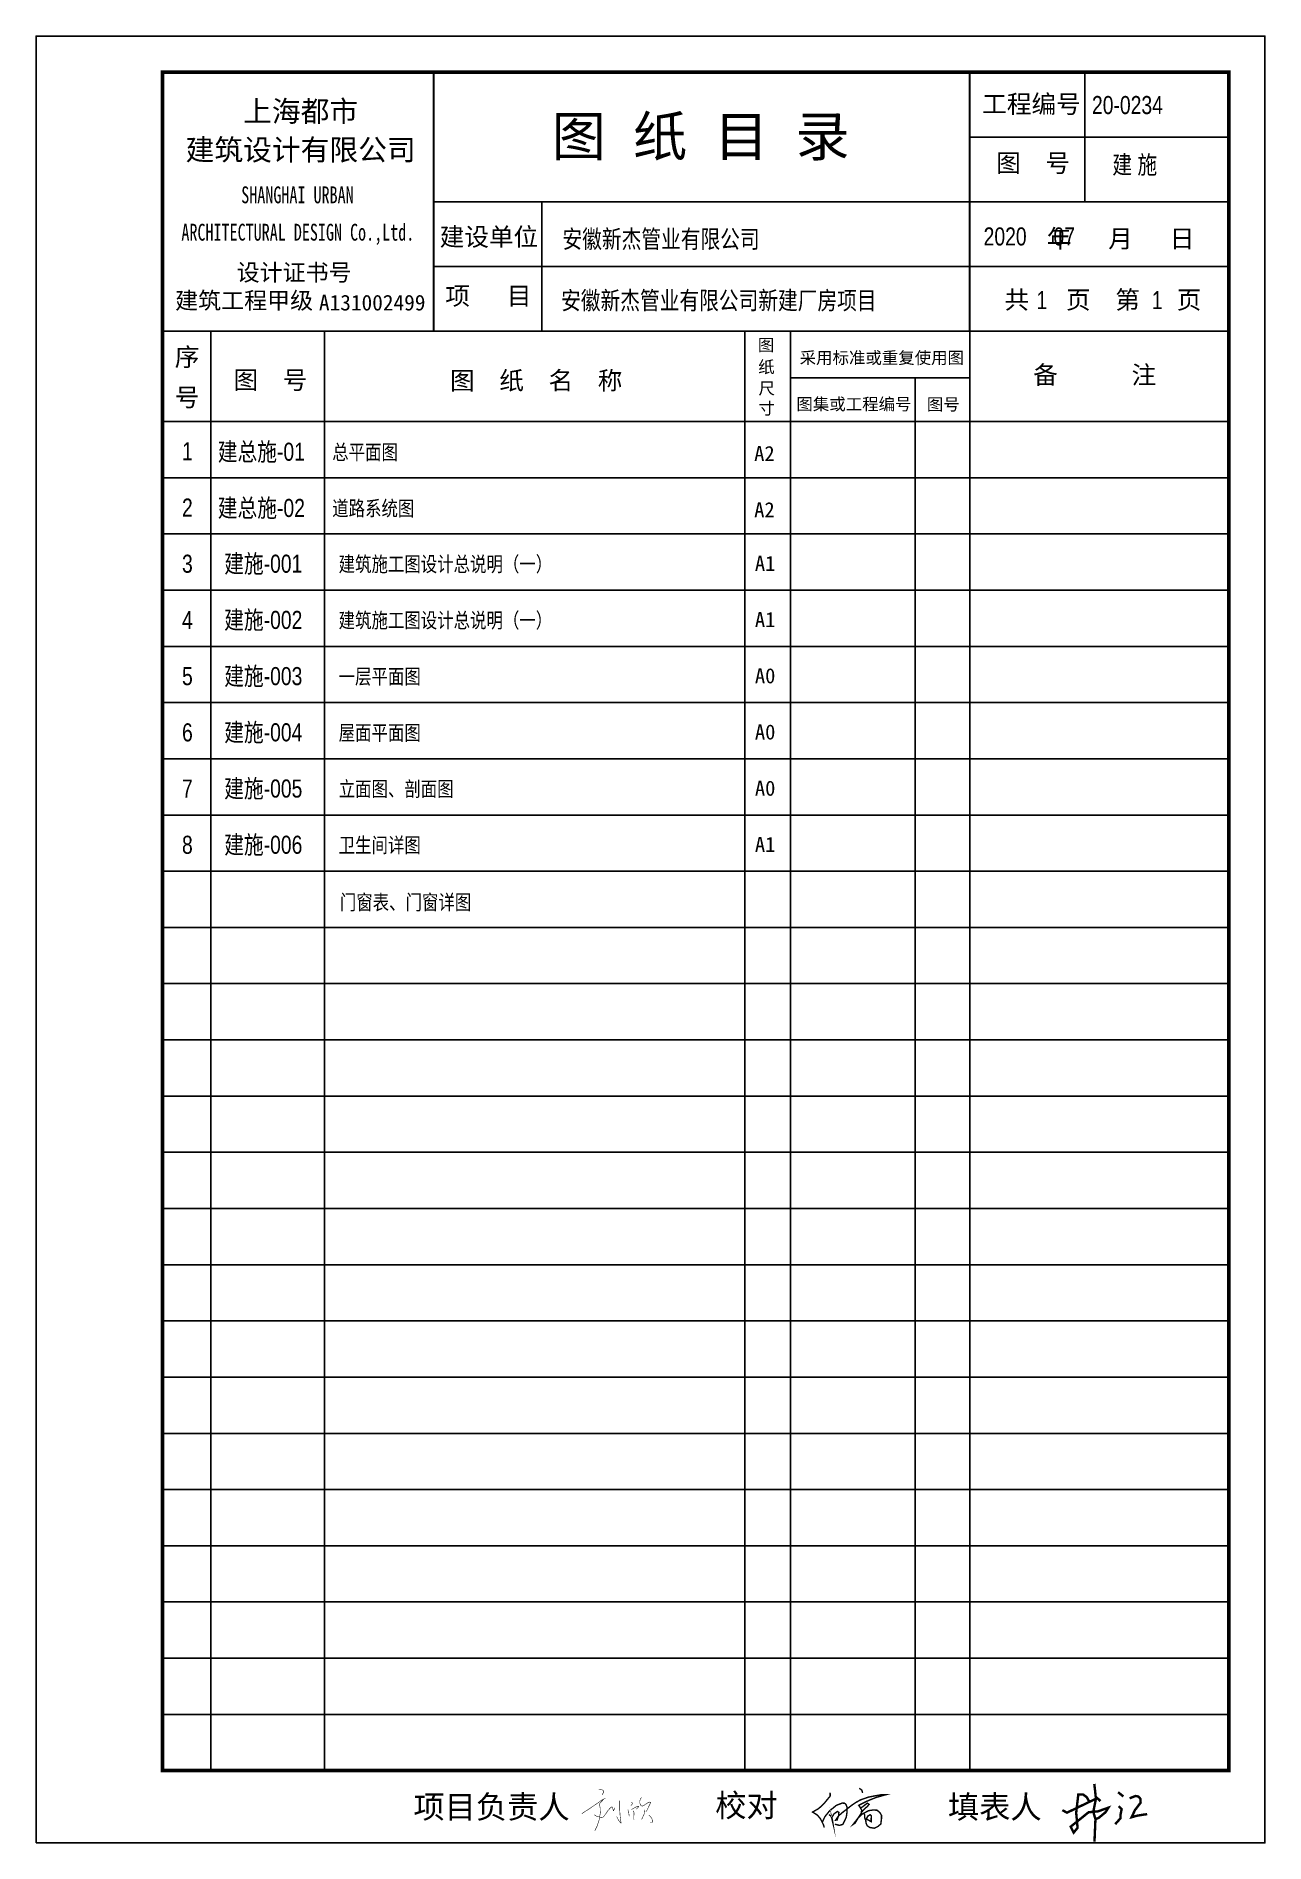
# Model space of a CAD drawing. Extents: x -275060 to -14507, y -783073 to -270523.
# Drawn here: x -66707 to -46307, y -300523 to -270523 of the extents above; entities that cross this region are included whole.
import ezdxf
from ezdxf.enums import TextEntityAlignment as Align

# ---------------------------------------------------------------- set-up
doc = ezdxf.new("R2010")
doc.units = 0
doc.header["$LTSCALE"] = 1000
doc.header["$MEASUREMENT"] = 0
for name, color, linetype in [('00-tk', 151, 'Continuous'), ('iicon', 7, 'Continuous'), ('PUB_TEXT', 7, 'Continuous'), ('签名', 1, 'Continuous')]:
    doc.layers.add(name, color=color, linetype=linetype)
doc.layers.add('功能名称', color=255, linetype='Continuous', lineweight=0)
doc.styles.add('-宋体', font='')
doc.styles.add('QQS', font='stylu.ttf')
doc.styles.add('T', font='simhei.ttf')
doc.styles.get('-宋体').set_extended_font_data('SimSun')

msp = doc.modelspace()

# ---------------------------------------------------------------- texts
at = {"layer": '00-tk', "style": 'T'}
for s, height, p in [('工程编号', 300, (-50181.8, -271643)), ('上海都市', 350, (-62315.9, -271761.7)), ('图 纸 目 录', 660, (-55673.5, -272173)), ('建筑设计有限公司', 350, (-62315.9, -272402.3)), ('图  号', 300, (-50155.8, -272633.3)), ('建设单位', 300, (-59189.2, -273848.9)), (' 年   月   日', 300, (-48805.6, -273878.1)), ('设计证书号', 280, (-62423.5, -274441.4)), ('建筑工程甲级', 280, (-63254.4, -274906.4)), ('项   目', 300, (-59198.2, -274839.3)), (' 共   页  第   页', 300, (-49097, -274894.5)), ('A131002499', 260, (-61127.6, -274950.2)), ('序', 300, (-64200.5, -275844.1)), ('图', 200, (-54587.2, -275653.6)), ('纸', 200, (-54583.3, -276012)), ('采用标准或重复使用图', 200, (-52666.2, -275860.1)), ('备      注', 300, (-49132.5, -276140.6)), ('图  号', 300, (-62817.3, -276235.3)), ('图  纸  名  称', 300, (-58404.3, -276235.3)), ('尺', 200, (-54578, -276373.7)), ('号', 300, (-64200.5, -276522.2)), ('寸', 200, (-54578, -276699.5)), ('图集或工程编号', 200, (-53129.6, -276629.1)), ('图号', 200, (-51646.4, -276637.9)), ('项目负责人', 380, (-59147, -299918.4)), ('校对', 380, (-54914.2, -299891.6)), ('填表人  ', 380, (-50533.1, -299918.4))]:
    msp.add_text(s, height=height, dxfattribs=at).set_placement(p, align=Align.MIDDLE)
at = {"layer": '00-tk', "style": 'T', "width": 0.7}
for s, p in [('SHANGHAI URBAN', (-63302.1, -273297.8)), ('ARCHITECTURAL DESIGN Co.,Ltd.', (-64295.6, -273918.1))]:
    msp.add_text(s, height=280, dxfattribs=at).set_placement(p)
at = {"layer": 'PUB_TEXT', "style": '-宋体', "width": 0.8}
for s, p in [('总平面图', (-61791.8, -277555.1)), ('道路系统图', (-61791.8, -278488.5)), ('建筑施工图设计总说明（一）', (-61685.3, -279414)), ('建筑施工图设计总说明（一）', (-61685.3, -280347.3)), ('一层平面图', (-61685.3, -281280.7)), ('屋面平面图', (-61685.3, -282214)), ('立面图、剖面图', (-61685.3, -283147.3)), ('卫生间详图', (-61685.3, -284080.7))]:
    msp.add_text(s, height=250, dxfattribs=at).set_placement(p)
at = {"layer": 'PUB_TEXT', "color": 6, "style": '-宋体'}
for s, p in [('A2', (-54785.8, -277578)), ('A2', (-54785.8, -278511.3)), ('A1', (-54773.8, -279401.8)), ('A1', (-54773.8, -280335.2)), ('A0', (-54773.8, -281268.5)), ('A0', (-54773.8, -282201.8)), ('A0', (-54773.8, -283135.2)), ('A1', (-54773.8, -284068.5))]:
    msp.add_text(s, height=250, dxfattribs=at).set_placement(p)
at = {"layer": 'PUB_TEXT', "style": '-宋体', "width": 0.8}
msp.add_text('门窗表、门窗详图', height=250, dxfattribs=at).set_placement((-60574.1, -285029), align=Align.CENTER)
at = {"layer": '功能名称', "style": 'QQS', "width": 0.8}
for s, p in [('20-0234', (-49177.6, -271817)), ('建 施', (-48839.1, -272807.6)), ('安徽新杰管业有限公司', (-57969.1, -274041.7)), ('2020     07     ', (-50976.5, -273998.7)), ('安徽新杰管业有限公司新建厂房项目', (-57991.4, -275061.8)), ('1', (-50099.7, -275056)), ('1', (-48182.5, -275056)), ('1', (-64285.3, -277566.6)), ('建总施-01', (-63690.9, -277573.7)), ('2', (-64285.3, -278499.9)), ('建总施-02', (-63690.9, -278507.1)), ('3', (-64285.3, -279433.2)), ('建施-001', (-63584.4, -279432.6)), ('4', (-64285.3, -280366.6)), ('建施-002', (-63584.4, -280366)), ('5', (-64285.3, -281299.9)), ('建施-003', (-63584.4, -281299.3)), ('6', (-64285.3, -282233.2)), ('建施-004', (-63584.4, -282232.6)), ('7', (-64285.3, -283166.5)), ('建施-005', (-63584.4, -283166)), ('8', (-64285.3, -284099.9)), ('建施-006', (-63584.4, -284099.3))]:
    msp.add_text(s, height=300, dxfattribs=at).set_placement(p)

# ---------------------------------------------------------------- blocks, each defined once
blk = doc.blocks.new('A$C7C122B11')
at = {"layer": 'iicon', "color": 13, "const_width": 7.58}
for points in [[(244, 611), (279, 605)], [(279, 605), (315, 591)], [(321, 572), (298, 526)], [(315, 591), (321, 572)], [(0, 251), (101, 316)], [(101, 316), (199, 383)], [(199, 383), (301, 455)], [(322, 465), (255, 393)], [(255, 393), (267, 338)], [(267, 338), (270, 260)], [(301, 455), (344, 476)], [(331, 220), (382, 295)], [(382, 295), (411, 328)], [(411, 328), (434, 349)], [(434, 349), (448, 349)], [(448, 349), (455, 315)], [(455, 315), (462, 292)], [(462, 292), (485, 335)], [(554, 440), (553, 381)], [(553, 381), (555, 298)], [(555, 298), (561, 212)], [(674, 309), (686, 266)], [(686, 266), (692, 224)], [(718, 416), (741, 413)], [(745, 400), (719, 368)], [(726, 309), (755, 327)], [(741, 413), (745, 400)], [(755, 327), (790, 346)], [(756, 296), (765, 257)], [(790, 346), (817, 357)], [(826, 342), (799, 315)], [(817, 357), (835, 356)], [(835, 356), (826, 342)], [(858, 469), (850, 439)], [(850, 439), (850, 403)], [(850, 403), (863, 373)], [(872, 485), (858, 469)], [(863, 373), (876, 363)], [(876, 363), (897, 363)], [(897, 363), (924, 382)], [(921, 283), (909, 233)], [(923, 311), (921, 283)], [(924, 382), (974, 414)], [(951, 294), (937, 279)], [(971, 334), (951, 294)], [(991, 378), (971, 334)], [(974, 414), (997, 421)], [(1010, 411), (991, 378)], [(997, 421), (1010, 411)], [(180, 234), (214, 214)], [(220, 61), (189, 0)], [(214, 214), (249, 201)], [(254, 164), (220, 61)], [(249, 201), (284, 195)], [(270, 260), (254, 164)], [(284, 195), (312, 200)], [(312, 200), (331, 220)], [(535, 158), (509, 209)], [(575, 108), (535, 158)], [(561, 212), (572, 134)], [(572, 134), (575, 108)], [(692, 224), (692, 211)], [(762, 218), (762, 180)], [(762, 180), (763, 160)], [(765, 257), (762, 218)], [(892, 201), (876, 164)], [(909, 233), (892, 201)], [(980, 231), (1007, 207)], [(1033, 121), (1002, 119)], [(1007, 207), (1028, 171)], [(1028, 171), (1033, 146)], [(1033, 146), (1033, 121)]]:
    blk.add_lwpolyline(points, dxfattribs=at)
blk = doc.blocks.new('A$C2CD672AE')
at = {"layer": '签名', "const_width": 40}
for points in [[(540, 958), (551, 861), (567, 712), (523, 495), (559, 372), (543, 1)], [(10, 523), (86, 480), (394, 629), (590, 723), (643, 672)], [(462, 656), (414, 738), (355, 782), (274, 780), (253, 600), (239, 476), (251, 353), (262, 228), (197, 148), (148, 248), (316, 383), (446, 488), (600, 502), (775, 564), (727, 488), (613, 394), (559, 372)], [(945, 587), (994, 537), (977, 455), (975, 388), (887, 289)], [(935, 820), (1023, 749)], [(1126, 719), (1223, 757), (1271, 749), (1305, 711), (1309, 646), (1217, 526), (1158, 404), (1244, 429), (1358, 448), (1418, 455)]]:
    blk.add_lwpolyline(points, dxfattribs=at)
blk = doc.blocks.new('A$C3CB17D36')
at = {"const_width": 19.8}
for points in [[(484, 543), (520, 516), (530, 479)], [(80, 483), (82, 436), (-4, 331), (-78, 262), (-162, 214), (-96, 172), (-54, 122), (-14, 43), (0, 0)], [(-29, 73), (10, 153), (71, 228), (167, 307), (248, 338), (278, 337), (299, 321), (315, 280), (314, 213), (304, 143), (282, 94), (256, 43), (211, 30), (146, 45)], [(65, 180), (93, 156), (111, 112), (117, 72), (102, 134), (135, 190), (181, 222), (201, 209), (198, 167), (178, 105), (157, 102), (195, 158), (241, 200), (315, 257), (385, 312), (440, 349), (503, 383), (609, 420), (706, 439), (791, 454), (852, 454), (716, 416), (599, 368), (536, 337), (477, 307), (499, 274), (517, 240), (510, 196), (467, 131), (427, 62), (399, 43), (467, 131), (526, 187), (613, 233), (672, 242), (729, 240), (769, 207), (791, 169), (791, 122), (782, 49), (744, 16), (692, -10), (629, 1), (595, 23), (580, 54), (573, 98), (582, 119), (601, 157), (635, 177), (651, 159), (649, 129), (648, 81), (582, 119)], [(511, 204), (545, 247), (597, 293), (620, 321), (595, 337), (562, 312), (534, 290), (503, 269)], [(573, 98), (558, 138), (557, 178), (546, 198)]]:
    blk.add_lwpolyline(points, dxfattribs=at)

# ---------------------------------------------------------------- linework, layer by layer
at = {"layer": '00-tk'}
for p, q in [((-49297.8, -273272.7), (-49297.8, -271150.4)), ((-51207.2, -272197.7), (-46907.2, -272197.7)), ((-60107.2, -273272.7), (-46907.2, -273272.7)), ((-58313.8, -275422.7), (-58313.8, -273272.7)), ((-60107.2, -274347.7), (-46907.2, -274347.7)), ((-63807.2, -275422.7), (-63807.2, -299322.7)), ((-61918.1, -275422.7), (-61918.1, -299322.7)), ((-54940.7, -275422.7), (-54940.7, -299322.7)), ((-54185, -275422.7), (-54185, -299322.7)), ((-51207.2, -275422.7), (-51207.2, -299322.7)), ((-54185, -276196.3), (-51207.2, -276196.3)), ((-52112, -276196.3), (-52112, -299322.7)), ((-64607.2, -276922.7), (-46907.2, -276922.7)), ((-64607.2, -277856), (-46907.2, -277856)), ((-64607.2, -278789.4), (-46907.2, -278789.4)), ((-64607.2, -279722.7), (-46907.2, -279722.7)), ((-64607.2, -280656), (-46907.2, -280656)), ((-64607.2, -281589.4), (-46907.2, -281589.4)), ((-64607.2, -282522.7), (-46907.2, -282522.7)), ((-64607.2, -283456), (-46907.2, -283456)), ((-64607.2, -284389.4), (-46907.2, -284389.4)), ((-64607.2, -285322.7), (-46907.2, -285322.7)), ((-64607.2, -286256), (-46907.2, -286256)), ((-64607.2, -287189.4), (-46907.2, -287189.4)), ((-64607.2, -288122.7), (-46907.2, -288122.7)), ((-64607.2, -289056), (-46907.2, -289056)), ((-64607.2, -289989.4), (-46907.2, -289989.4)), ((-64607.2, -290922.7), (-46907.2, -290922.7)), ((-64607.2, -291856), (-46907.2, -291856)), ((-64607.2, -292789.4), (-46907.2, -292789.4)), ((-64607.2, -293722.7), (-46907.2, -293722.7)), ((-64607.2, -294656), (-46907.2, -294656)), ((-64607.2, -295589.4), (-46907.2, -295589.4)), ((-64607.2, -296522.7), (-46907.2, -296522.7)), ((-64607.2, -297456), (-46907.2, -297456)), ((-64607.2, -298389.4), (-46907.2, -298389.4))]:
    msp.add_line(p, q, dxfattribs=at)
msp.add_lwpolyline([(-66707.2, -300522.7), (-66707.2, -270522.7), (-46307.2, -270522.7), (-46307.2, -300522.7)], close=True, dxfattribs=at)
at = {"layer": '00-tk', "linetype": 'Continuous', "const_width": 60}
msp.add_lwpolyline([(-46907.2, -271122.7), (-64607.2, -271122.7), (-64607.2, -299322.7), (-46907.2, -299322.7), (-46907.2, -271122.7)], dxfattribs=at)
at = {"layer": '00-tk', "const_width": 30}
for points in [[(-60107.2, -275422.7), (-60107.2, -271122.7)], [(-51207.2, -275422.7), (-51207.2, -271122.7)], [(-64607.2, -275422.7), (-46907.2, -275422.7)]]:
    msp.add_lwpolyline(points, dxfattribs=at)

# ---------------------------------------------------------------- block references
at = {"xscale": 1.132661029929295, "yscale": 1.132661029929295, "zscale": 1.132661029929295}
msp.add_blockref('A$C7C122B11', (-57646.4, -300321.1), dxfattribs=at)
at = {"layer": '00-tk', "xscale": 1.199999999953434, "yscale": 1.199999999953434, "zscale": 1.199999999953434}
msp.add_blockref('A$C3CB17D36', (-53621.7, -300267.8), dxfattribs=at)
at = {"layer": '签名'}
msp.add_blockref('A$C2CD672AE', (-49678.9, -300501.8), dxfattribs=at)

msp.set_redraw_order([(e.dxf.handle, doc.entitydb.next_handle()) for e in msp.query("TEXT MTEXT ATTDEF DIMENSION ARC_DIMENSION")])  # texts and dimensions are drawn at this point

doc.saveas('drawing.dxf')
